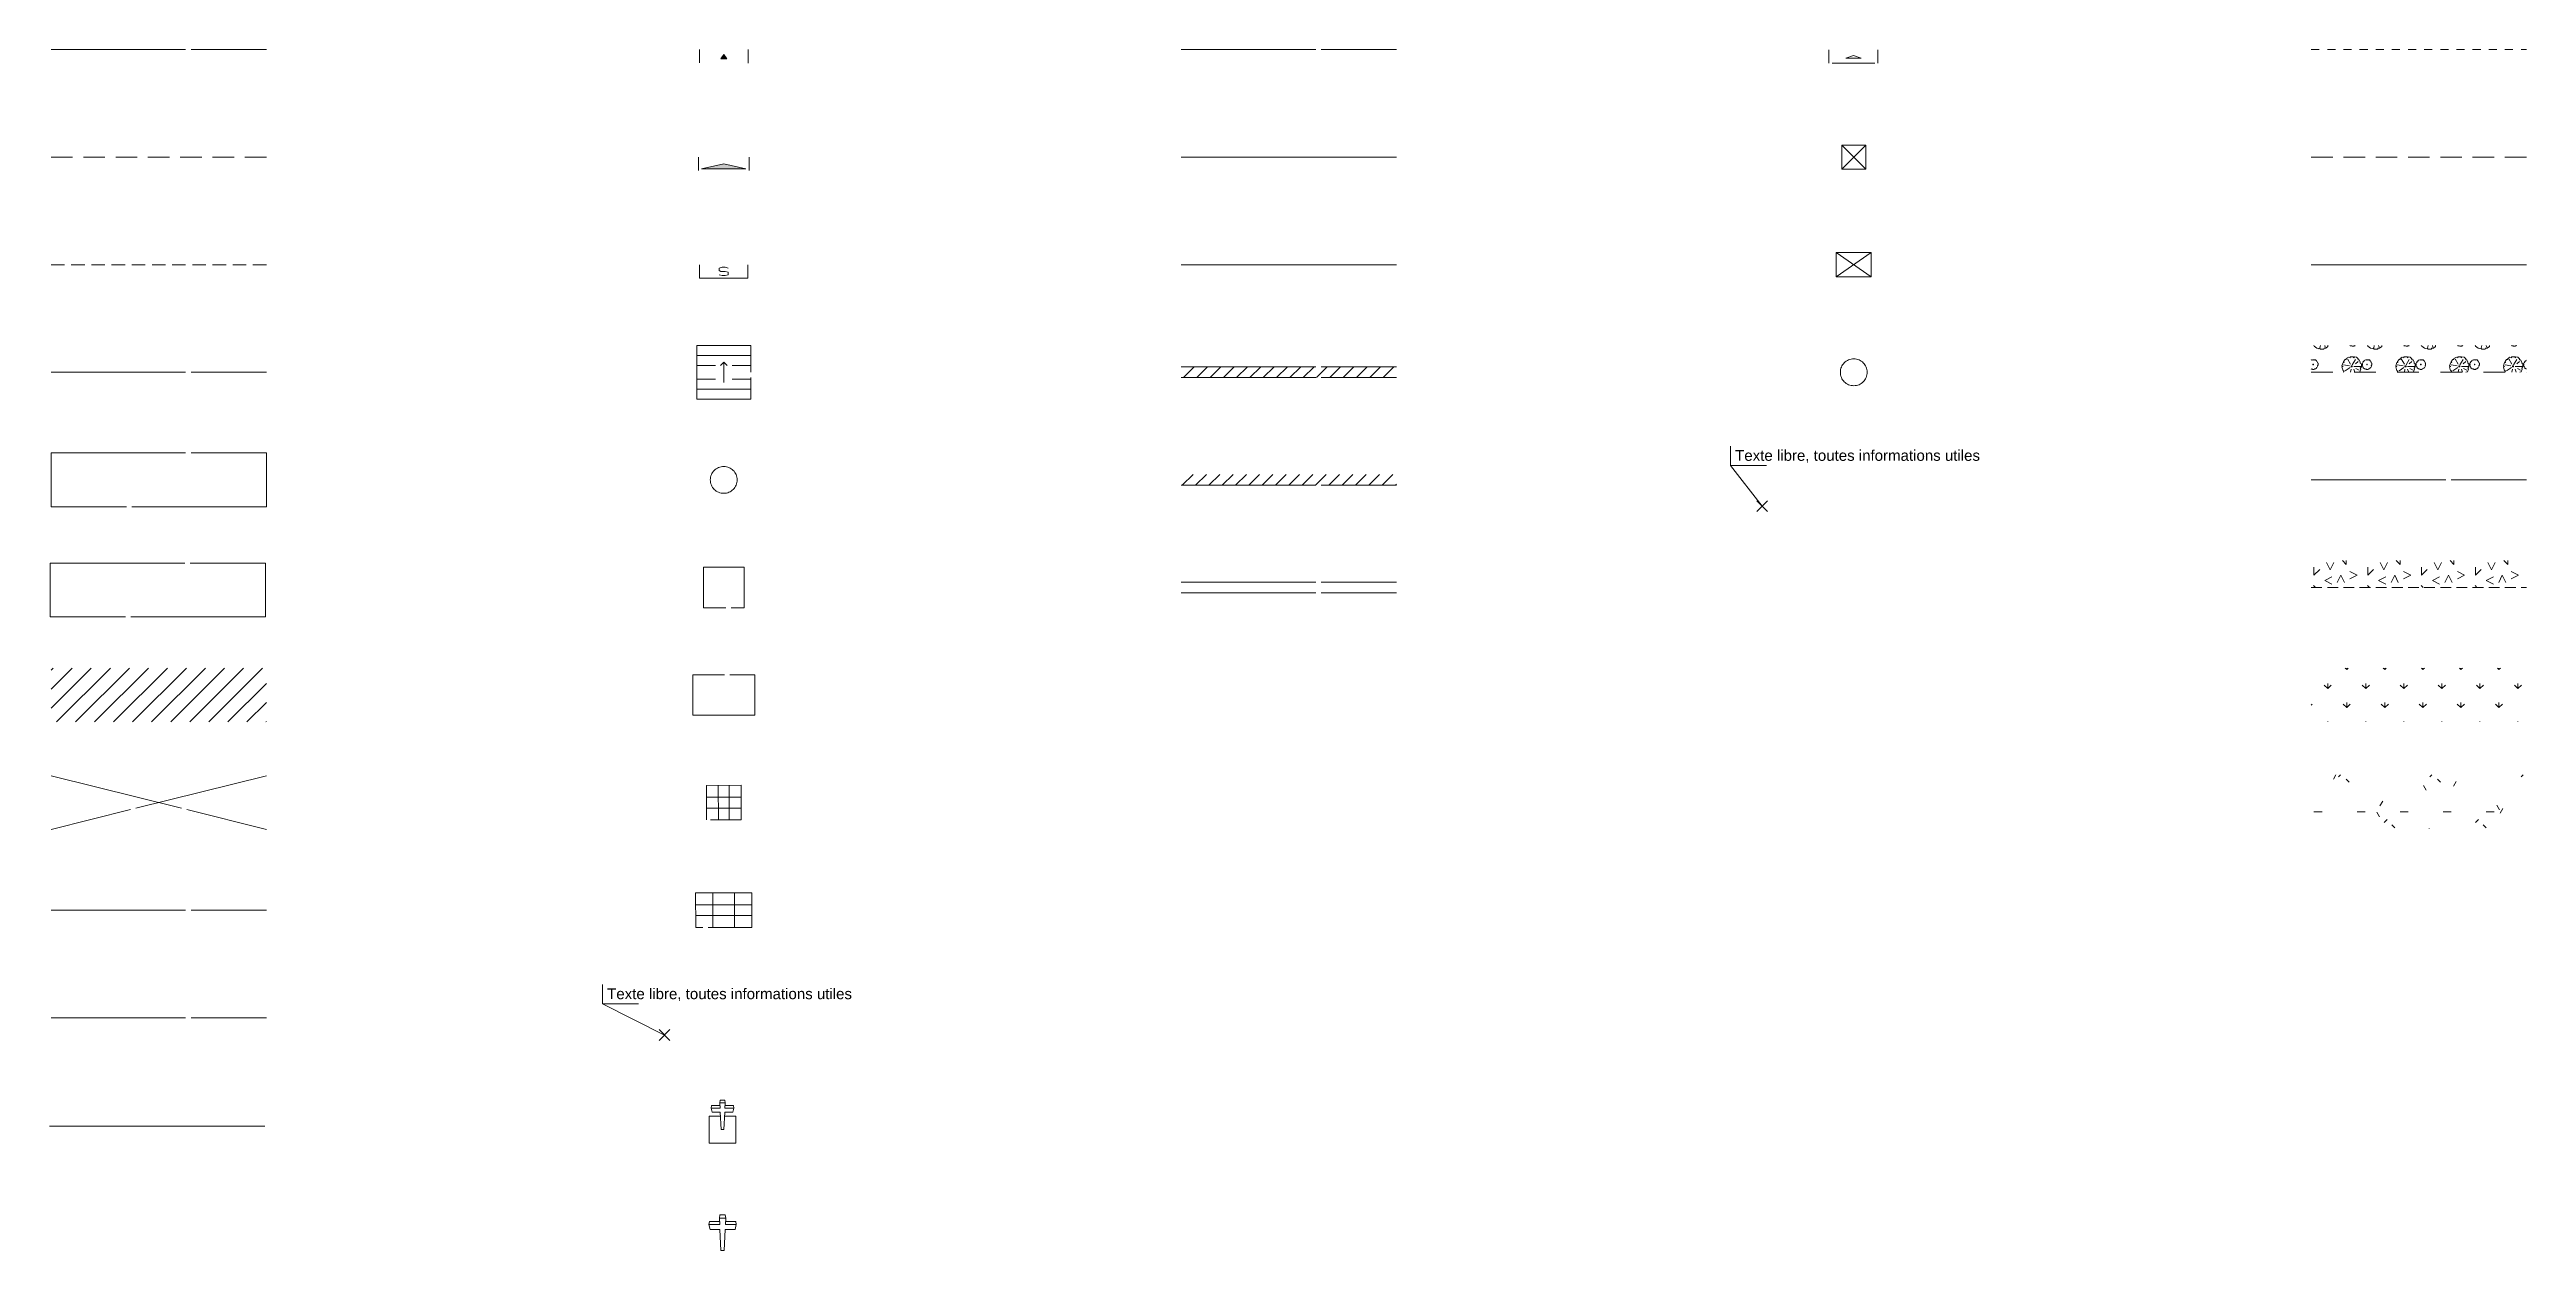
# Model space of a CAD drawing. Header units: metres. Extents: x 3068 to 3311, y 1718 to 1911.
# Drawn here: x 3067.52 to 3113.55, y 1719.85 to 1742.17 of the extents above; entities that cross this region are included whole.
import ezdxf

# ---------------------------------------------------------------- set-up
doc = ezdxf.new("R2010")
doc.units = ezdxf.units.M
doc.header["$PDMODE"] = 3
doc.header["$PDSIZE"] = 0.1
for name, pattern in [('RL_1101', [2.5, 2.5, 0]), ('RL_1102', [0.6, 0.4, -0.2]), ('RL_1103', [0.375, 0.25, -0.125]), ('RL_1104', [2.5, 2.5, 0]), ('RL_1105', [2.5, 2.5, 0]), ('RL_1106', [2.5, 2.5, 0]), ('RL_1108', [2.5, 2.5, 0]), ('RL_1109', [2.5, 2.5, 0]), ('RL_1110', [2.5, 2.5, 0]), ('SL_1141', [2.5, 2.5, 0]), ('SL_1144', [2.5, 2.5, 0]), ('SL_1145', [2.5, 2.5, 0]), ('SL_1146', [2.5, 2.5, 0]), ('Socle_Continu', [2.5, 2.5, 0]), ('TL_1181', [0.3, 0.15, -0.15]), ('TL_1182', [0.6, 0.4, -0.2]), ('TL_1184', [0.8, 0.4, -0.4]), ('TL_1185', [2.5, 2.5, 0]), ('TL_2776', [0.3, 0.2, -0.1])]:
    doc.linetypes.add(name, pattern=pattern)
for name, color, linetype, lineweight in [('BATIH_SCS', 201, 'Socle_Continu', 13), ('BATIM_SCI', 201, 'Socle_Continu', 13), ('CLOTH_SCS', 212, 'Socle_Continu', 13), ('CLOTU_SCI', 212, 'Socle_Continu', 13), ('CLOTU_SCS', 212, 'Socle_Continu', 13), ('JARDH_SCS', 82, 'Socle_Continu', 13), ('JARDI_SCS', 82, 'Socle_Continu', 13)]:
    doc.layers.add(name, color=color, linetype=linetype, lineweight=lineweight)
doc.layers.add('BATIM_SCS', color=201, linetype='Socle_Continu', lineweight=13, true_color=0xdf7fff)
doc.styles.get("Standard").update_dxf_attribs({"font": 'arial.ttf'})
doc.styles.add('Style_1', font='WINGDNG2.TTF')
doc.linetypes.add('RL_1111', pattern='A,0.25,-0.1,[".",Standard,S=0.254,R=0,X=0,Y=0],-0.15', length=0.5)
doc.linetypes.add('SL_1142', pattern='A,0.5,0,["£",Style_1,S=0.1,R=0,X=0.2,Y=0],0.5', length=1)
doc.linetypes.add('SL_1143', pattern='A,0.5,0,["¢",Style_1,S=0.1,R=0,X=0.2,Y=-0.065],0.5', length=1)
doc.linetypes.add('TL_1183', pattern='A,0.5,-0.05,["ù",Style_1,S=0.254,R=180,X=0,Y=0.254],0,["ù",Style_1,S=0.254,R=0,X=-0.1,Y=-0.254]', length=0.55)
pattern_1 = [(45, (0, 0), (-0.123743687, 0.123743687), [])]

# ---------------------------------------------------------------- blocks, each defined once
blk = doc.blocks.new('*U58')
at = {"layer": 'BATIM_SCI', "linetype": 'Socle_Continu'}
blk.add_line((-1.153, 0.58), (0, 0), dxfattribs=at)
at = {"layer": 'BATIM_SCI', "linetype": 'Socle_Continu', "flags": 128}
blk.add_lwpolyline([(-0.48, 0.58), (-1.153, 0.58), (-1.153, 0.937)], dxfattribs=at)
at = {"layer": 'BATIM_SCI', "linetype": 'Socle_Continu'}
blk.add_point((0, 0), dxfattribs=at)
blk.add_attdef('TXT', (-1.064, 0.667), '', height=0.2, dxfattribs=at)
at = {"layer": 'BATIM_SCI', "linetype": 'Socle_Continu', "flags": 9}
for tag, p in [('NATURE', (1.967, -0.177)), ('ID', (1.967, 0.144)), ('FAMILLE', (1.967, -0.499)), ('CALQUE', (1.967, -0.82)), ('PCRS', (1.967, -1.141))]:
    blk.add_attdef(tag, p, '', height=0.2, dxfattribs=at)
blk = doc.blocks.new('RP_1121')
at = {"layer": 'BATIM_SCS', "linetype": 'Socle_Continu'}
blk.add_hatch(color=256, dxfattribs=at).paths.add_polyline_path([(0.396, 0.078), (0.453, 0.156), (0.51, 0.078)])
for p, q in [((0, 0.25), (0, 0)), ((0.396, 0.078), (0.453, 0.156)), ((0.51, 0.078), (0.396, 0.078)), ((0.453, 0.156), (0.51, 0.078)), ((0.906, -0.001), (0.906, 0.249))]:
    blk.add_line(p, q, dxfattribs=at)
at = {"layer": 'BATIM_SCS', "linetype": 'Socle_Continu', "flags": 9}
for tag, p in [('NATURE', (1.337, 0.329)), ('ID', (1.337, 0.65)), ('FAMILLE', (1.337, 0.008)), ('CALQUE', (1.337, -0.314)), ('PCRS', (1.337, -0.635))]:
    blk.add_attdef(tag, p, '', height=0.2, dxfattribs=at)
blk = doc.blocks.new('RP_1122')
at = {"layer": 'BATIM_SCS', "linetype": 'Socle_Continu'}
blk.add_hatch(color=256, dxfattribs=at).paths.add_polyline_path([(0.059, 0.031), (0.884, 0.031), (0.472, 0.125)])
for p, q in [((0, 0.25), (0, 0)), ((0.472, 0.125), (0.059, 0.031)), ((0.059, 0.031), (0.884, 0.031)), ((0.884, 0.031), (0.472, 0.125)), ((0.943, 0), (0.943, 0.25))]:
    blk.add_line(p, q, dxfattribs=at)
at = {"layer": 'BATIM_SCS', "linetype": 'Socle_Continu', "flags": 9}
for tag, p in [('ID', (1.285, 0.871)), ('NATURE', (1.285, 0.549)), ('CALQUE', (1.285, -0.093)), ('FAMILLE', (1.285, 0.228)), ('PCRS', (1.285, -0.415))]:
    blk.add_attdef(tag, p, '', height=0.2, dxfattribs=at)
blk = doc.blocks.new('RP_1123')
at = {"layer": 'BATIM_SCS', "linetype": 'Socle_Continu'}
for p, q in [((0, 0.25), (0, 0)), ((0, 0), (0.898, 0)), ((0.365, 0.188), (0.421, 0.203)), ((0.365, 0.188), (0.365, 0.156)), ((0.365, 0.141), (0.365, 0.156)), ((0.365, 0.141), (0.393, 0.125)), ((0.421, 0.047), (0.365, 0.062)), ((0.393, 0.125), (0.477, 0.125)), ((0.477, 0.203), (0.421, 0.203)), ((0.477, 0.047), (0.421, 0.047)), ((0.477, 0.203), (0.533, 0.188)), ((0.477, 0.125), (0.533, 0.109)), ((0.533, 0.062), (0.477, 0.047)), ((0.533, 0.109), (0.533, 0.094)), ((0.533, 0.094), (0.533, 0.062)), ((0.898, 0), (0.898, 0.25))]:
    blk.add_line(p, q, dxfattribs=at)
at = {"layer": 'BATIM_SCS', "linetype": 'Socle_Continu', "flags": 9}
for tag, p in [('ID', (1.247, 0.805)), ('NATURE', (1.247, 0.484)), ('CALQUE', (1.247, -0.159)), ('FAMILLE', (1.247, 0.163)), ('PCRS', (1.247, -0.48))]:
    blk.add_attdef(tag, p, '', height=0.2, dxfattribs=at)
blk = doc.blocks.new('RP_1125')
at = {"layer": 'BATIM_SCS', "linetype": 'Socle_Continu'}
blk.add_circle((0, 0), 0.25, dxfattribs=at)
at = {"layer": 'BATIM_SCS', "linetype": 'Socle_Continu', "flags": 9}
for tag, p in [('ID', (0.772, 0.405)), ('NATURE', (0.772, 0.084)), ('CALQUE', (0.772, -0.559)), ('FAMILLE', (0.772, -0.237)), ('PCRS', (0.772, -0.88))]:
    blk.add_attdef(tag, p, '', height=0.2, dxfattribs=at)
blk = doc.blocks.new('RP_1126')
at = {"layer": 'BATIM_SCS', "linetype": 'Socle_Continu', "flags": 128}
blk.add_lwpolyline([(0, 0), (0, 0.754), (0.754, 0.754), (0.754, 0)], close=True, dxfattribs=at)
at = {"layer": 'BATIM_SCS', "linetype": 'Socle_Continu', "flags": 9}
for tag, p in [('ID', (1.163, 0.991)), ('NATURE', (1.163, 0.67)), ('FAMILLE', (1.163, 0.349)), ('CALQUE', (1.163, 0.028)), ('PCRS', (1.163, -0.294))]:
    blk.add_attdef(tag, p, '', height=0.2, dxfattribs=at)
blk = doc.blocks.new('RP_1127')
at = {"layer": 'BATIM_SCS', "linetype": 'Socle_Continu', "flags": 128}
blk.add_lwpolyline([(1.154, 0), (0, 0), (0, 0.754), (1.154, 0.754)], close=True, dxfattribs=at)
at = {"layer": 'BATIM_SCS', "linetype": 'Socle_Continu', "flags": 9}
for tag, p in [('ID', (1.447, 0.935)), ('NATURE', (1.447, 0.614)), ('FAMILLE', (1.447, 0.293)), ('CALQUE', (1.447, -0.028)), ('PCRS', (1.447, -0.35))]:
    blk.add_attdef(tag, p, '', height=0.2, dxfattribs=at)
blk = doc.blocks.new('RP_1124')
at = {"layer": 'BATIM_SCS', "linetype": 'Socle_Continu', "flags": 128}
blk.add_lwpolyline([(0, 0), (0, 1), (1, 1), (1, 0)], close=True, dxfattribs=at)
for points in [[(1, 0.812), (0, 0.812)], [(0, 0.625), (0.344, 0.625)], [(0.5, 0.312), (0.5, 0.687), (0.438, 0.625)], [(0.5, 0.687), (0.563, 0.625)], [(1, 0.625), (0.656, 0.625)], [(0, 0.375), (0.344, 0.375)], [(0, 0.187), (1, 0.187)], [(1, 0.375), (0.656, 0.375)]]:
    blk.add_lwpolyline(points, dxfattribs=at)
at = {"layer": 'BATIM_SCS', "linetype": 'Socle_Continu', "flags": 9}
for tag, p in [('ID', (1.527, 0.906)), ('NATURE', (1.527, 0.584)), ('FAMILLE', (1.527, 0.263)), ('CALQUE', (1.527, -0.058)), ('PCRS', (1.527, -0.38))]:
    blk.add_attdef(tag, p, '', height=0.2, dxfattribs=at)
blk = doc.blocks.new('RP_1128')
at = {"layer": 'BATIM_SCS', "linetype": 'Socle_Continu'}
for p, q in [((0.221, 0.645), (0.222, 0)), ((0.423, 0), (0.422, 0.645)), ((0.644, 0.423), (0, 0.423)), ((0, 0.222), (0.644, 0.222))]:
    blk.add_line(p, q, dxfattribs=at)
at = {"layer": 'BATIM_SCS', "linetype": 'Socle_Continu', "flags": 128}
blk.add_lwpolyline([(0, 0), (-0.001, 0.644), (0.644, 0.645), (0.644, 0.001)], close=True, dxfattribs=at)
at = {"layer": 'BATIM_SCS', "linetype": 'Socle_Continu', "flags": 9}
for tag, p in [('ID', (1.102, 0.887)), ('NATURE', (1.102, 0.565)), ('CALQUE', (1.102, -0.077)), ('FAMILLE', (1.102, 0.244)), ('PCRS', (1.102, -0.398))]:
    blk.add_attdef(tag, p, '', height=0.2, dxfattribs=at)
blk = doc.blocks.new('RP_1129')
at = {"layer": 'BATIM_SCS', "linetype": 'Socle_Continu'}
for p, q in [((0.321, 0.645), (0.322, 0)), ((0.723, 0.001), (0.722, 0.645)), ((1.044, 0.424), (0, 0.423)), ((0, 0.222), (1.044, 0.222))]:
    blk.add_line(p, q, dxfattribs=at)
at = {"layer": 'BATIM_SCS', "linetype": 'Socle_Continu', "flags": 128}
blk.add_lwpolyline([(-0.001, 0.644), (1.044, 0.645), (1.044, 0.001), (0, 0)], close=True, dxfattribs=at)
at = {"layer": 'BATIM_SCS', "linetype": 'Socle_Continu', "flags": 9}
for tag, p in [('ID', (1.289, 0.914)), ('NATURE', (1.289, 0.593)), ('FAMILLE', (1.289, 0.271)), ('CALQUE', (1.289, -0.05)), ('PCRS', (1.289, -0.371))]:
    blk.add_attdef(tag, p, '', height=0.2, dxfattribs=at)
blk = doc.blocks.new('RP_2727')
at = {"layer": 'BATIM_SCS', "linetype": 'Socle_Continu'}
for p, q in [((-0.254, 0.48), (-0.244, 0.54)), ((-0.254, 0.48), (-0.054, 0.48)), ((-0.254, 0.48), (-0.233, 0.392)), ((-0.244, 0.54), (-0.057, 0.54)), ((-0.06, 0.6), (-0.05, 0.66)), ((-0.054, 0.48), (-0.06, 0.6)), ((-0.06, 0.6), (0.06, 0.6)), ((-0.05, 0.66), (0.05, 0.66)), ((0.06, 0.6), (0.05, 0.66)), ((0.054, 0.48), (0.06, 0.6)), ((0.054, 0.48), (0.254, 0.48)), ((0.057, 0.54), (0.244, 0.54)), ((0.254, 0.48), (0.233, 0.392)), ((0.254, 0.48), (0.244, 0.54)), ((-0.233, 0.392), (-0.05, 0.392)), ((-0.03, 0), (-0.05, 0.392)), ((-0.03, 0), (0.03, 0)), ((0.03, 0), (0.05, 0.392)), ((0.05, 0.392), (0.233, 0.392))]:
    blk.add_line(p, q, dxfattribs=at)
at = {"layer": 'BATIM_SCS', "linetype": 'Socle_Continu', "flags": 9}
for tag, p in [('NATURE', (0.585, 0.325)), ('ID', (0.585, 0.646)), ('FAMILLE', (0.585, 0.004)), ('CALQUE', (0.585, -0.318)), ('PCRS', (0.585, -0.639))]:
    blk.add_attdef(tag, p, '', height=0.2, dxfattribs=at)
blk = doc.blocks.new('RP_2726')
at = {"layer": 'BATIM_SCS', "linetype": 'Socle_Continu'}
for p, q in [((0.038, 0.65), (0.047, 0.7)), ((0.038, 0.65), (0.205, 0.65)), ((0.038, 0.65), (0.056, 0.577)), ((0.047, 0.7), (0.203, 0.7)), ((0.056, 0.577), (0.209, 0.577)), ((0.2, 0.75), (0.209, 0.8)), ((0.205, 0.65), (0.2, 0.75)), ((0.2, 0.75), (0.3, 0.75)), ((0.209, 0.8), (0.291, 0.8)), ((0.225, 0.25), (0.209, 0.577)), ((0.275, 0.25), (0.291, 0.577)), ((0.3, 0.75), (0.291, 0.8)), ((0.291, 0.577), (0.444, 0.577)), ((0.295, 0.65), (0.3, 0.75)), ((0.295, 0.65), (0.462, 0.65)), ((0.298, 0.7), (0.453, 0.7)), ((0.462, 0.65), (0.444, 0.577)), ((0.462, 0.65), (0.453, 0.7)), ((0.225, 0.25), (0.275, 0.25))]:
    blk.add_line(p, q, dxfattribs=at)
blk.add_lwpolyline([(0.213, 0.5), (0, 0.5), (0, 0), (0.5, 0), (0.5, 0.5), (0.287, 0.5)], dxfattribs=at)
at = {"layer": 'BATIM_SCS', "linetype": 'Socle_Continu', "flags": 9}
for tag, p in [('NATURE', (0.959, 0.325)), ('ID', (0.959, 0.646)), ('FAMILLE', (0.959, 0.004)), ('CALQUE', (0.959, -0.318)), ('PCRS', (0.959, -0.639))]:
    blk.add_attdef(tag, p, '', height=0.2, dxfattribs=at)
blk = doc.blocks.new('SP_1161')
at = {"layer": 'CLOTU_SCS', "linetype": 'Socle_Continu'}
for p, q in [((0, 0), (0, 0.25)), ((0.057, 0), (0.854, 0)), ((0.455, 0.141), (0.313, 0.094)), ((0.313, 0.094), (0.598, 0.094)), ((0.598, 0.094), (0.455, 0.141)), ((0.911, 0.25), (0.911, 0))]:
    blk.add_line(p, q, dxfattribs=at)
at = {"layer": 'CLOTU_SCS', "linetype": 'Socle_Continu', "flags": 9}
for tag, p in [('ID', (1.36, 0.385)), ('NATURE', (1.36, 0.064)), ('CALQUE', (1.36, -0.579)), ('FAMILLE', (1.36, -0.257)), ('PCRS', (1.36, -0.9))]:
    blk.add_attdef(tag, p, '', height=0.2, dxfattribs=at)
blk = doc.blocks.new('SP_1162')
at = {"layer": 'CLOTU_SCS', "linetype": 'Socle_Continu'}
for p, q in [((0, 0), (0.45, 0.45)), ((0, 0.45), (0.45, 0))]:
    blk.add_line(p, q, dxfattribs=at)
at = {"layer": 'CLOTU_SCS', "linetype": 'Socle_Continu', "flags": 128}
blk.add_lwpolyline([(0.45, 0), (0, 0), (0, 0.45), (0.45, 0.45)], close=True, dxfattribs=at)
at = {"layer": 'CLOTU_SCS', "linetype": 'Socle_Continu', "flags": 9}
for tag, p in [('ID', (1.089, 0.299)), ('NATURE', (1.089, -0.022)), ('FAMILLE', (1.089, -0.344)), ('CALQUE', (1.089, -0.665)), ('PCRS', (1.089, -0.986))]:
    blk.add_attdef(tag, p, '', height=0.2, dxfattribs=at)
blk = doc.blocks.new('SP_1163')
at = {"layer": 'CLOTU_SCS', "linetype": 'Socle_Continu'}
for p, q in [((0, 0), (0.65, 0.45)), ((0, 0.45), (0.65, 0))]:
    blk.add_line(p, q, dxfattribs=at)
at = {"layer": 'CLOTU_SCS', "linetype": 'Socle_Continu', "flags": 128}
blk.add_lwpolyline([(0.65, 0), (0, 0), (0, 0.45), (0.65, 0.45)], close=True, dxfattribs=at)
at = {"layer": 'CLOTU_SCS', "linetype": 'Socle_Continu', "flags": 9}
for tag, p in [('NATURE', (1.211, -0.066)), ('ID', (1.211, 0.255)), ('FAMILLE', (1.211, -0.387)), ('CALQUE', (1.211, -0.709)), ('PCRS', (1.211, -1.03))]:
    blk.add_attdef(tag, p, '', height=0.2, dxfattribs=at)
blk = doc.blocks.new('SP_1164')
at = {"layer": 'CLOTU_SCS', "linetype": 'Socle_Continu'}
blk.add_circle((0, 0), 0.25, dxfattribs=at)
at = {"layer": 'CLOTU_SCS', "linetype": 'Socle_Continu', "flags": 9}
for tag, p in [('ID', (0.878, 0.051)), ('NATURE', (0.878, -0.27)), ('FAMILLE', (0.878, -0.592)), ('CALQUE', (0.878, -0.913)), ('PCRS', (0.878, -1.234))]:
    blk.add_attdef(tag, p, '', height=0.2, dxfattribs=at)
blk = doc.blocks.new('*U308')
at = {"layer": 'CLOTU_SCI', "linetype": 'Socle_Continu'}
blk.add_line((-0.591, 0.756), (0, 0), dxfattribs=at)
at = {"layer": 'CLOTU_SCI', "linetype": 'Socle_Continu', "flags": 128}
blk.add_lwpolyline([(0.082, 0.756), (-0.591, 0.756), (-0.591, 1.113)], dxfattribs=at)
at = {"layer": 'CLOTU_SCI', "linetype": 'Socle_Continu'}
blk.add_point((0, 0), dxfattribs=at)
blk.add_attdef('TXT', (-0.502, 0.843), '', height=0.2, dxfattribs=at)
at = {"layer": 'CLOTU_SCI', "linetype": 'Socle_Continu', "flags": 9}
for tag, p in [('NATURE', (1.967, -0.177)), ('ID', (1.967, 0.144)), ('FAMILLE', (1.967, -0.499)), ('CALQUE', (1.967, -0.82)), ('PCRS', (1.967, -1.141))]:
    blk.add_attdef(tag, p, '', height=0.2, dxfattribs=at)

msp = doc.modelspace()

# ---------------------------------------------------------------- hatches: boundary and pattern name
at = {"layer": 'BATIH_SCS', "linetype": 'Socle_Continu'}
h = msp.add_hatch(dxfattribs=at)
h.set_pattern_fill('RL_1107', color=256, pattern_type=2)
h.set_pattern_definition([(45, (0, 8), (-0.176776695, 0.176776695), [])])
h.paths.add_polyline_path([(3071.549, 1730.672), (3067.549, 1730.672), (3067.549, 1729.672), (3071.549, 1729.672)])
at = {"layer": 'CLOTH_SCS', "linetype": 'Socle_Continu'}
h = msp.add_hatch(dxfattribs=at)
h.set_pattern_fill('SL_1144', color=256, pattern_type=2)
h.set_pattern_definition(pattern_1)
h.paths.add_polyline_path([(3092.549, 1736.272), (3088.549, 1736.272), (3088.549, 1736.072), (3092.549, 1736.072)])
h = msp.add_hatch(dxfattribs=at)
h.set_pattern_fill('SL_1145', color=256, pattern_type=2)
h.set_pattern_definition(pattern_1)
h.paths.add_polyline_path([(3092.549, 1734.272), (3088.549, 1734.272), (3088.549, 1734.072), (3092.549, 1734.072)])
at = {"layer": 'JARDH_SCS', "linetype": 'Socle_Continu'}
h = msp.add_hatch(dxfattribs=at)
h.set_pattern_fill('TL_1184', color=256, pattern_type=2)
h.set_pattern_definition([(296.565051, (0.15, 8.18), (1, -1.000000004), [0.02236068, -2.2137073]), (243.434949, (0.16, 8.2), (8e-09, -1), [0.02236068, -2.2137073]), (0, (0.14, 8.2), (0, 1), [0.02, -0.98]), (285.945396, (0.12, 8.27), (1.000000001, -2.9999999986), [0.0728011, -7.2073088]), (206.565051, (0.14, 8.28), (-1.000000004, -1), [0.02236068, -2.2137073]), (333.434949, (0.12, 8.29), (1, 8e-09), [0.02236068, -2.2137073]), (251.565051, (0.14, 8.35), (7e-11, -1.000000003), [0.06324555, -3.0990321]), (180, (0.16, 8.35), (-1e-16, -1), [0.02, -0.98]), (296.565051, (0.15, 8.37), (1, -1.000000004), [0.02236068, -2.2137073]), (233.130102, (0.18, 8.41), (-2.000000019, -2.999999988), [0.05, -4.95]), (180, (0.2, 8.41), (-1e-16, -1), [0.02, -0.98]), (270, (0.2, 8.43), (1, -2e-16), [0.02, -0.98]), (206.565051, (0.24, 8.45), (-1.000000004, -1), [0.04472136, -2.19134662]), (161.565051, (0.27, 8.44), (-1.000000003, -7e-11), [0.03162278, -3.13065488]), (270, (0.27, 8.46), (1, -2e-16), [0.02, -0.98]), (180, (0.33, 8.46), (-1e-16, -1), [0.06, -0.94]), (116.565051, (0.34, 8.44), (-1, 1.000000004), [0.02236068, -2.2137073]), (243.434949, (0.35, 8.46), (8e-09, -1), [0.02236068, -2.2137073]), (165.963757, (0.39, 8.45), (-1.000000001, -1.3e-08), [0.04123106, -4.08187457]), (135, (0.42, 8.42), (-1, 1e-16), [0.0424264, -1.37178716]), (90, (0.42, 8.4), (-1, 1e-16), [0.02, -0.98]), (180, (0.44, 8.4), (-1e-16, -1), [0.02, -0.98]), (116.565051, (0.46, 8.36), (-1, 1.000000004), [0.04472136, -2.19134662]), (90, (0.46, 8.34), (-1, 1e-16), [0.02, -0.98]), (153.434949, (0.48, 8.33), (-1, -8e-09), [0.02236068, -2.2137073]), (90, (0.48, 8.27), (-1, 1e-16), [0.06, -0.94]), (45, (0.46, 8.25), (1e-16, 1), [0.02828427, -1.3859293]), (116.565051, (0.47, 8.23), (-1, 1.000000004), [0.02236068, -2.2137073]), (68.198591, (0.45, 8.18), (0.999999973, 3.00000001), [0.05385165, -5.33131316]), (18.434949, (0.42, 8.17), (1.999999994, 1.00000001), [0.03162278, -3.13065488]), (90, (0.42, 8.15), (-1, 1e-16), [0.02, -0.98]), (36.869898, (0.38, 8.12), (0.999999994, 1.000000006), [0.05, -4.95]), (0, (0.35, 8.12), (0, 1), [0.03, -0.97]), (63.434949, (0.34, 8.1), (-8e-09, 1), [0.02236068, -2.2137073]), (0, (0.28, 8.1), (0, 1), [0.06, -0.94]), (315, (0.26, 8.12), (1, -3e-16), [0.02828427, -1.3859293]), (26.565051, (0.24, 8.11), (1.000000004, 1), [0.02236068, -2.2137073]), (341.565051, (0.21, 8.12), (1.000000003, 7e-11), [0.03162278, -3.13065488]), (321.340192, (0.16, 8.16), (4.000000012, -2.9999999835), [0.06403124, -6.339093]), (90, (0.31, 8.27), (-1, 1e-16), [0.02, -0.98]), (0, (0.29, 8.27), (0, 1), [0.02, -0.98]), (270, (0.29, 8.29), (1, -2e-16), [0.02, -0.98]), (180, (0.31, 8.29), (-1e-16, -1), [0.02, -0.98]), (90, (0.75, 8.77), (-1, 1e-16), [0.02, -0.98]), (0, (0.73, 8.77), (0, 1), [0.02, -0.98]), (270, (0.73, 8.79), (1, -2e-16), [0.02, -0.98]), (180, (0.75, 8.79), (-1e-16, -1), [0.02, -0.98]), (296.565051, (0.59, 8.68), (1, -1.000000004), [0.02236068, -2.2137073]), (243.434949, (0.6, 8.7), (8e-09, -1), [0.02236068, -2.2137073]), (0, (0.58, 8.7), (0, 1), [0.02, -0.98]), (285.945396, (0.56, 8.77), (1.000000001, -2.9999999986), [0.0728011, -7.2073088]), (206.565051, (0.58, 8.78), (-1.000000004, -1), [0.02236068, -2.2137073]), (333.434949, (0.56, 8.79), (1, 8e-09), [0.02236068, -2.2137073]), (251.565051, (0.58, 8.85), (7e-11, -1.000000003), [0.06324555, -3.0990321]), (180, (0.6, 8.85), (-1e-16, -1), [0.02, -0.98]), (296.565051, (0.59, 8.87), (1, -1.000000004), [0.02236068, -2.2137073]), (233.130102, (0.62, 8.91), (-2.000000019, -2.999999988), [0.05, -4.95]), (180, (0.64, 8.91), (-1e-16, -1), [0.02, -0.98]), (270, (0.64, 8.93), (1, -2e-16), [0.02, -0.98]), (206.565051, (0.68, 8.95), (-1.000000004, -1), [0.04472136, -2.19134662]), (161.565051, (0.71, 8.94), (-1.000000003, -7e-11), [0.03162278, -3.13065488]), (270, (0.71, 8.96), (1, -2e-16), [0.02, -0.98]), (180, (0.77, 8.96), (-1e-16, -1), [0.06, -0.94]), (116.565051, (0.78, 8.94), (-1, 1.000000004), [0.02236068, -2.2137073]), (243.434949, (0.79, 8.96), (8e-09, -1), [0.02236068, -2.2137073]), (165.963757, (0.83, 8.95), (-1.000000001, -1.3e-08), [0.04123106, -4.08187457]), (135, (0.86, 8.92), (-1, 1e-16), [0.0424264, -1.37178716]), (90, (0.86, 8.9), (-1, 1e-16), [0.02, -0.98]), (180, (0.88, 8.9), (-1e-16, -1), [0.02, -0.98]), (116.565051, (0.9, 8.86), (-1, 1.000000004), [0.04472136, -2.19134662]), (90, (0.9, 8.84), (-1, 1e-16), [0.02, -0.98]), (153.434949, (0.92, 8.83), (-1, -8e-09), [0.02236068, -2.2137073]), (90, (0.92, 8.77), (-1, 1e-16), [0.06, -0.94]), (45, (0.9, 8.75), (1e-16, 1), [0.02828427, -1.3859293]), (116.565051, (0.91, 8.73), (-1, 1.000000004), [0.02236068, -2.2137073]), (68.198591, (0.89, 8.68), (0.999999973, 3.00000001), [0.05385165, -5.33131316]), (18.434949, (0.86, 8.67), (1.999999994, 1.00000001), [0.03162278, -3.13065488]), (90, (0.86, 8.65), (-1, 1e-16), [0.02, -0.98]), (36.869898, (0.82, 8.62), (0.999999994, 1.000000006), [0.05, -4.95]), (0, (0.79, 8.62), (0, 1), [0.03, -0.97]), (63.434949, (0.78, 8.6), (-8e-09, 1), [0.02236068, -2.2137073]), (0, (0.72, 8.6), (0, 1), [0.06, -0.94]), (315, (0.7, 8.62), (1, -3e-16), [0.02828427, -1.3859293]), (26.565051, (0.68, 8.61), (1.000000004, 1), [0.02236068, -2.2137073]), (341.565051, (0.65, 8.62), (1.000000003, 7e-11), [0.03162278, -3.13065488]), (321.340192, (0.6, 8.66), (4.000000012, -2.9999999835), [0.06403124, -6.339093]), (296.565051, (0.51, 8.265), (1, -1.000000004), [0.01118034, -2.22488764]), (243.434949, (0.515, 8.275), (8e-09, -1), [0.01118034, -2.22488764]), (0, (0.505, 8.275), (0, 1), [0.01, -0.99]), (285.945396, (0.495, 8.31), (1.000000001, -2.9999999986), [0.03640055, -7.24370934]), (206.565051, (0.505, 8.315), (-1.000000004, -1), [0.01118034, -2.22488764]), (333.434949, (0.495, 8.32), (1, 8e-09), [0.01118034, -2.22488764]), (251.565051, (0.505, 8.35), (7e-11, -1.000000003), [0.03162278, -3.13065488]), (180, (0.515, 8.35), (-1e-16, -1), [0.01, -0.99]), (296.565051, (0.51, 8.36), (1, -1.000000004), [0.01118034, -2.22488764]), (233.130102, (0.525, 8.38), (-2.000000019, -2.999999988), [0.025, -4.975]), (180, (0.535, 8.38), (-1e-16, -1), [0.01, -0.99]), (270, (0.535, 8.39), (1, -2e-16), [0.01, -0.99]), (206.565051, (0.555, 8.4), (-1.000000004, -1), [0.02236068, -2.2137073]), (161.565051, (0.57, 8.395), (-1.000000003, -7e-11), [0.0158114, -3.14646627]), (270, (0.57, 8.405), (1, -2e-16), [0.01, -0.99]), (180, (0.6, 8.405), (-1e-16, -1), [0.03, -0.97]), (116.565051, (0.605, 8.395), (-1, 1.000000004), [0.01118034, -2.22488764]), (243.434949, (0.61, 8.405), (8e-09, -1), [0.01118034, -2.22488764]), (165.963757, (0.63, 8.4), (-1.000000001, -1.3e-08), [0.02061553, -4.1024901]), (135, (0.645, 8.385), (-1, 1e-16), [0.0212132, -1.39300036]), (90, (0.645, 8.375), (-1, 1e-16), [0.01, -0.99]), (180, (0.655, 8.375), (-1e-16, -1), [0.01, -0.99]), (116.565051, (0.665, 8.355), (-1, 1.000000004), [0.02236068, -2.2137073]), (90, (0.665, 8.345), (-1, 1e-16), [0.01, -0.99]), (153.434949, (0.675, 8.34), (-1, -8e-09), [0.01118034, -2.22488764]), (90, (0.675, 8.31), (-1, 1e-16), [0.03, -0.97]), (45, (0.665, 8.3), (1e-16, 1), [0.01414214, -1.40007143]), (116.565051, (0.67, 8.29), (-1, 1.000000004), [0.01118034, -2.22488764]), (68.198591, (0.66, 8.265), (0.999999973, 3.00000001), [0.02692582, -5.35823898]), (18.434949, (0.645, 8.26), (1.999999994, 1.00000001), [0.0158114, -3.14646627]), (90, (0.645, 8.25), (-1, 1e-16), [0.01, -0.99]), (36.869898, (0.625, 8.235), (0.999999994, 1.000000006), [0.025, -4.975]), (0, (0.61, 8.235), (0, 1), [0.015, -0.985]), (63.434949, (0.605, 8.225), (-8e-09, 1), [0.01118034, -2.22488764]), (0, (0.575, 8.225), (0, 1), [0.03, -0.97]), (315, (0.565, 8.235), (1, -3e-16), [0.01414214, -1.40007143]), (26.565051, (0.555, 8.23), (1.000000004, 1), [0.01118034, -2.22488764]), (341.565051, (0.54, 8.235), (1.000000003, 7e-11), [0.0158114, -3.14646627]), (321.340192, (0.515, 8.255), (4.000000012, -2.9999999835), [0.03201562, -6.37110862]), (90, (0.59, 8.31), (-1, 1e-16), [0.01, -0.99]), (0, (0.58, 8.31), (0, 1), [0.01, -0.99]), (270, (0.58, 8.32), (1, -2e-16), [0.01, -0.99]), (180, (0.59, 8.32), (-1e-16, -1), [0.01, -0.99]), (90, (0.325, 8.74), (-1, 1e-16), [0.01, -0.99]), (0, (0.315, 8.74), (0, 1), [0.01, -0.99]), (270, (0.315, 8.75), (1, -2e-16), [0.01, -0.99]), (180, (0.325, 8.75), (-1e-16, -1), [0.01, -0.99]), (296.565051, (0.245, 8.695), (1, -1.000000004), [0.01118034, -2.22488764]), (243.434949, (0.25, 8.705), (8e-09, -1), [0.01118034, -2.22488764]), (0, (0.24, 8.705), (0, 1), [0.01, -0.99]), (285.945396, (0.23, 8.74), (1.000000001, -2.9999999986), [0.03640055, -7.24370934]), (206.565051, (0.24, 8.745), (-1.000000004, -1), [0.01118034, -2.22488764]), (333.434949, (0.23, 8.75), (1, 8e-09), [0.01118034, -2.22488764]), (251.565051, (0.24, 8.78), (7e-11, -1.000000003), [0.03162278, -3.13065488]), (180, (0.25, 8.78), (-1e-16, -1), [0.01, -0.99]), (296.565051, (0.245, 8.79), (1, -1.000000004), [0.01118034, -2.22488764]), (233.130102, (0.26, 8.81), (-2.000000019, -2.999999988), [0.025, -4.975]), (180, (0.27, 8.81), (-1e-16, -1), [0.01, -0.99]), (270, (0.27, 8.82), (1, -2e-16), [0.01, -0.99]), (206.565051, (0.29, 8.83), (-1.000000004, -1), [0.02236068, -2.2137073]), (161.565051, (0.305, 8.825), (-1.000000003, -7e-11), [0.0158114, -3.14646627]), (270, (0.305, 8.835), (1, -2e-16), [0.01, -0.99]), (180, (0.335, 8.835), (-1e-16, -1), [0.03, -0.97]), (116.565051, (0.34, 8.825), (-1, 1.000000004), [0.01118034, -2.22488764]), (243.434949, (0.345, 8.835), (8e-09, -1), [0.01118034, -2.22488764]), (165.963757, (0.365, 8.83), (-1.000000001, -1.3e-08), [0.02061553, -4.1024901]), (135, (0.38, 8.815), (-1, 1e-16), [0.0212132, -1.39300036]), (90, (0.38, 8.805), (-1, 1e-16), [0.01, -0.99]), (180, (0.39, 8.805), (-1e-16, -1), [0.01, -0.99]), (116.565051, (0.4, 8.785), (-1, 1.000000004), [0.02236068, -2.2137073]), (90, (0.4, 8.775), (-1, 1e-16), [0.01, -0.99]), (153.434949, (0.41, 8.77), (-1, -8e-09), [0.01118034, -2.22488764]), (90, (0.41, 8.74), (-1, 1e-16), [0.03, -0.97]), (45, (0.4, 8.73), (1e-16, 1), [0.01414214, -1.40007143]), (116.565051, (0.405, 8.72), (-1, 1.000000004), [0.01118034, -2.22488764]), (68.198591, (0.395, 8.695), (0.999999973, 3.00000001), [0.02692582, -5.35823898]), (18.434949, (0.38, 8.69), (1.999999994, 1.00000001), [0.0158114, -3.14646627]), (90, (0.38, 8.68), (-1, 1e-16), [0.01, -0.99]), (36.869898, (0.36, 8.665), (0.999999994, 1.000000006), [0.025, -4.975]), (0, (0.345, 8.665), (0, 1), [0.015, -0.985]), (63.434949, (0.34, 8.655), (-8e-09, 1), [0.01118034, -2.22488764]), (0, (0.31, 8.655), (0, 1), [0.03, -0.97]), (315, (0.3, 8.665), (1, -3e-16), [0.01414214, -1.40007143]), (26.565051, (0.29, 8.66), (1.000000004, 1), [0.01118034, -2.22488764]), (341.565051, (0.275, 8.665), (1.000000003, 7e-11), [0.0158114, -3.14646627]), (321.340192, (0.25, 8.685), (4.000000012, -2.9999999835), [0.03201562, -6.37110862]), (0, (0.78, 8.78), (0, 1), [0.13, -0.87]), (59.036243, (0.75, 8.81), (1.000000014, 1.999999997), [0.11661904, -5.71433286]), (38.659808, (0.81, 8.83), (1.000000008, 0.999999996), [0.06403124, -6.339093]), (120.963757, (0.72, 8.82), (-2.00000003, 2.999999983), [0.11661904, -5.71433286]), (169.695154, (0.7, 8.79), (-6.0000000095, 0.9999999502), [0.1118034, -11.0685365]), (213.690068, (0.71, 8.76), (-0.99999999, -1.00000001), [0.10816654, -3.49738474]), (259.695154, (0.73, 8.73), (-0.9999999502, -6.0000000095), [0.1118034, -11.0685365]), (288.434949, (0.78, 8.73), (1.00000001, -1.999999994), [0.09486833, -3.06740933]), (333.434949, (0.82, 8.74), (1, 8e-09), [0.06708204, -2.16898594]), (333.434949, (0.38, 8.24), (1, 8e-09), [0.06708204, -2.16898594]), (288.434949, (0.34, 8.23), (1.00000001, -1.999999994), [0.09486833, -3.06740933]), (259.695154, (0.29, 8.23), (-0.9999999502, -6.0000000095), [0.1118034, -11.0685365]), (213.690068, (0.27, 8.26), (-0.99999999, -1.00000001), [0.10816654, -3.49738474]), (169.695154, (0.26, 8.29), (-6.0000000095, 0.9999999502), [0.1118034, -11.0685365]), (120.963757, (0.28, 8.32), (-2.00000003, 2.999999983), [0.11661904, -5.71433286]), (38.659808, (0.37, 8.33), (1.000000008, 0.999999996), [0.06403124, -6.339093]), (59.036243, (0.31, 8.31), (1.000000014, 1.999999997), [0.11661904, -5.71433286]), (0, (0.34, 8.28), (0, 1), [0.13, -0.87])])
h.paths.add_polyline_path([(3113.549, 1736.672), (3109.549, 1736.672), (3109.549, 1736.172), (3113.549, 1736.172)])
h = msp.add_hatch(dxfattribs=at)
h.set_pattern_fill('TL_2776', color=256, pattern_type=2)
h.set_pattern_definition([(0, (0.2, 0), (1, 1), [0.15, -0.4, 0.15, -0.3]), (0, (0.55, 0.1), (1, 1), [0.15, -0.85]), (90, (0.6, 0.4), (-1, 1), [0.15, -0.2, 0.15, -0.5]), (90, (0.2, 0.6), (-1, 1), [0.15, -0.85]), (45, (0.6, 0.4), (0, 1), [0.15, -0.69852814, 0.15, -0.41568542]), (135, (0.7, 0.1), (-1, 1e-16), [0.15, -0.55710678, 0.15, -0.55710678]), (225, (0.6, 0.9), (-2e-16, -1), [0.15, -1.26421356]), (225, (0.9, 0), (-2e-16, -1), [0.15, -1.26421356]), (26.565051, (0.8, 0.3), (1, 4e-10), [0.15, -2.08606798]), (63.434949, (0.9, 0.5), (4e-10, 1), [0.15, -2.08606798]), (116.565051, (0.9, 0.5), (-4e-10, 1), [0.15, -2.08606798]), (153.434949, (0.4, 0.4), (-1, 4e-10), [0.15, -2.08606798]), (206.565051, (0.4, 0.4), (-1, -4e-10), [0.15, -2.08606798]), (243.434949, (0.1, 0.4), (-4e-10, -1), [0.15, -2.08606798]), (296.565051, (0.1, 0.4), (4e-10, -1), [0.15, -2.08606798]), (333.434949, (0.8, 0.3), (1, -4e-10), [0.15, -2.08606798])])
h.paths.add_polyline_path([(3113.549, 1732.672), (3109.549, 1732.672), (3109.549, 1732.172), (3113.549, 1732.172)])
h = msp.add_hatch(dxfattribs=at)
h.set_pattern_fill('TL_2777', color=256, scale=0.5, pattern_type=2)
h.set_pattern_definition([(90, (0, 0), (-0.35355339, 0.35355339), [0.09375, -0.61335678]), (45, (0, 0), (-0.35355339, 0.35355339), [0.09375, -0.40625]), (135, (0, 0), (-0.35355339, -0.35355339), [0.09375, -0.40625])])
h.paths.add_polyline_path([(3113.549, 1730.672), (3109.549, 1730.672), (3109.549, 1729.672), (3113.549, 1729.672)])
h = msp.add_hatch(dxfattribs=at)
h.set_pattern_fill('TL_2780', color=256, scale=0.1, pattern_type=2)
h.set_pattern_definition([(0, (0, 0), (0, 0.8), [0.15, -0.65]), (60, (0, 0), (-0.8660254, 0.5), [0.1, -0.9]), (120, (0, 0), (-0.8660254, -0.5), [0.1, -0.9]), (45, (0.2, 0.2), (-0.84852814, 0.84852814), [0.08, -1.12]), (135, (0.4, 0.1), (-0.84852814, -0.84852814), [0.08, -1.12])])
h.paths.add_polyline_path([(3113.536, 1728.688), (3109.536, 1728.688), (3109.536, 1727.688), (3113.536, 1727.688)])

# ---------------------------------------------------------------- linework, layer by layer
at = {"layer": 'BATIH_SCS', "linetype": 'RL_1108', "flags": 128}
for points in [[(3067.549, 1728.672), (3071.549, 1727.672)], [(3071.549, 1728.672), (3067.549, 1727.672)]]:
    msp.add_lwpolyline(points, dxfattribs=at)
at = {"layer": 'BATIM_SCS', "linetype": 'RL_1101'}
msp.add_line((3067.549, 1742.172), (3071.549, 1742.172), dxfattribs=at)
at = {"layer": 'BATIM_SCS', "linetype": 'RL_1102', "flags": 128}
msp.add_lwpolyline([(3067.549, 1740.172), (3071.549, 1740.172)], dxfattribs=at)
at = {"layer": 'BATIM_SCS', "linetype": 'RL_1103', "flags": 128}
msp.add_lwpolyline([(3067.549, 1738.172), (3071.549, 1738.172)], dxfattribs=at)
at = {"layer": 'BATIM_SCS', "linetype": 'RL_1104', "flags": 128}
msp.add_lwpolyline([(3067.549, 1736.172), (3071.549, 1736.172)], dxfattribs=at)
at = {"layer": 'BATIM_SCS', "linetype": 'RL_1105'}
msp.add_lwpolyline([(3067.549, 1734.672), (3071.549, 1734.672), (3071.549, 1733.672), (3067.549, 1733.672)], close=True, dxfattribs=at)
at = {"layer": 'BATIM_SCS', "linetype": 'RL_1106'}
msp.add_lwpolyline([(3067.532, 1732.626), (3071.532, 1732.626), (3071.532, 1731.626), (3067.532, 1731.626)], close=True, dxfattribs=at)
at = {"layer": 'BATIM_SCS', "linetype": 'RL_1109', "flags": 128}
msp.add_lwpolyline([(3067.549, 1726.172), (3071.549, 1726.172)], dxfattribs=at)
at = {"layer": 'BATIM_SCS', "linetype": 'RL_1110', "flags": 128}
msp.add_lwpolyline([(3067.549, 1724.172), (3071.549, 1724.172)], dxfattribs=at)
at = {"layer": 'BATIM_SCS', "linetype": 'RL_1111', "flags": 128}
msp.add_lwpolyline([(3067.52, 1722.16), (3071.52, 1722.16)], dxfattribs=at)
at = {"layer": 'CLOTU_SCS', "linetype": 'SL_1141'}
msp.add_line((3088.549, 1742.172), (3092.549, 1742.172), dxfattribs=at)
at = {"layer": 'CLOTU_SCS', "linetype": 'SL_1142'}
msp.add_lwpolyline([(3088.549, 1740.172), (3092.549, 1740.172)], dxfattribs=at)
at = {"layer": 'CLOTU_SCS', "linetype": 'SL_1143'}
msp.add_lwpolyline([(3088.549, 1738.172), (3092.549, 1738.172)], dxfattribs=at)
at = {"layer": 'CLOTU_SCS', "linetype": 'SL_1144', "flags": 128}
for points in [[(3088.549, 1736.272), (3092.549, 1736.272)], [(3088.549, 1736.072), (3092.549, 1736.072)]]:
    msp.add_lwpolyline(points, dxfattribs=at)
at = {"layer": 'CLOTU_SCS', "linetype": 'SL_1145', "flags": 128}
msp.add_lwpolyline([(3088.549, 1734.072), (3092.549, 1734.072)], dxfattribs=at)
at = {"layer": 'CLOTU_SCS', "linetype": 'SL_1146', "flags": 128}
for points in [[(3088.549, 1732.272), (3092.549, 1732.272)], [(3088.549, 1732.072), (3092.549, 1732.072)]]:
    msp.add_lwpolyline(points, dxfattribs=at)
at = {"layer": 'JARDI_SCS', "linetype": 'TL_1181', "flags": 128}
msp.add_lwpolyline([(3109.549, 1742.172), (3113.549, 1742.172)], dxfattribs=at)
at = {"layer": 'JARDI_SCS', "linetype": 'TL_1182', "flags": 128}
msp.add_lwpolyline([(3109.549, 1740.172), (3113.549, 1740.172)], dxfattribs=at)
at = {"layer": 'JARDI_SCS', "linetype": 'TL_1183', "flags": 128}
msp.add_lwpolyline([(3109.549, 1738.172), (3113.549, 1738.172)], dxfattribs=at)
at = {"layer": 'JARDI_SCS', "linetype": 'TL_1184', "flags": 128}
msp.add_lwpolyline([(3109.549, 1736.172), (3113.549, 1736.172)], dxfattribs=at)
at = {"layer": 'JARDI_SCS', "linetype": 'TL_1185', "flags": 128}
msp.add_lwpolyline([(3109.549, 1734.172), (3113.549, 1734.172)], dxfattribs=at)
at = {"layer": 'JARDI_SCS', "linetype": 'TL_2776', "flags": 128}
msp.add_lwpolyline([(3109.549, 1732.172), (3113.549, 1732.172)], dxfattribs=at)

# ---------------------------------------------------------------- block references
at = {"layer": 'BATIM_SCI', "linetype": 'Socle_Continu'}
msp.add_blockref('*U58', (3078.946, 1723.851), dxfattribs=at).add_auto_attribs({'TXT': 'Texte libre, toutes informations utiles'})
at = {"layer": 'BATIM_SCS', "linetype": 'Socle_Continu'}
for name, p in [('RP_1121', (3079.596, 1741.922)), ('RP_1122', (3079.578, 1739.922)), ('RP_1123', (3079.6, 1737.922)), ('RP_1124', (3079.549, 1735.672)), ('RP_1125', (3080.049, 1734.172)), ('RP_1126', (3079.672, 1731.795)), ('RP_1127', (3079.472, 1729.795)), ('RP_1128', (3079.727, 1727.849)), ('RP_1129', (3079.527, 1725.849)), ('RP_2726', (3079.775, 1721.843)), ('RP_2727', (3080.027, 1719.846))]:
    msp.add_blockref(name, p, dxfattribs=at)
at = {"layer": 'CLOTU_SCI', "linetype": 'Socle_Continu'}
msp.add_blockref('*U308', (3099.346, 1733.683), dxfattribs=at).add_auto_attribs({'TXT': 'Texte libre, toutes informations utiles'})
at = {"layer": 'CLOTU_SCS', "linetype": 'Socle_Continu'}
for name, p in [('SP_1161', (3100.587, 1741.919)), ('SP_1162', (3100.824, 1739.947)), ('SP_1163', (3100.724, 1737.947)), ('SP_1164', (3101.049, 1736.172))]:
    msp.add_blockref(name, p, dxfattribs=at)

doc.saveas('drawing.dxf')
